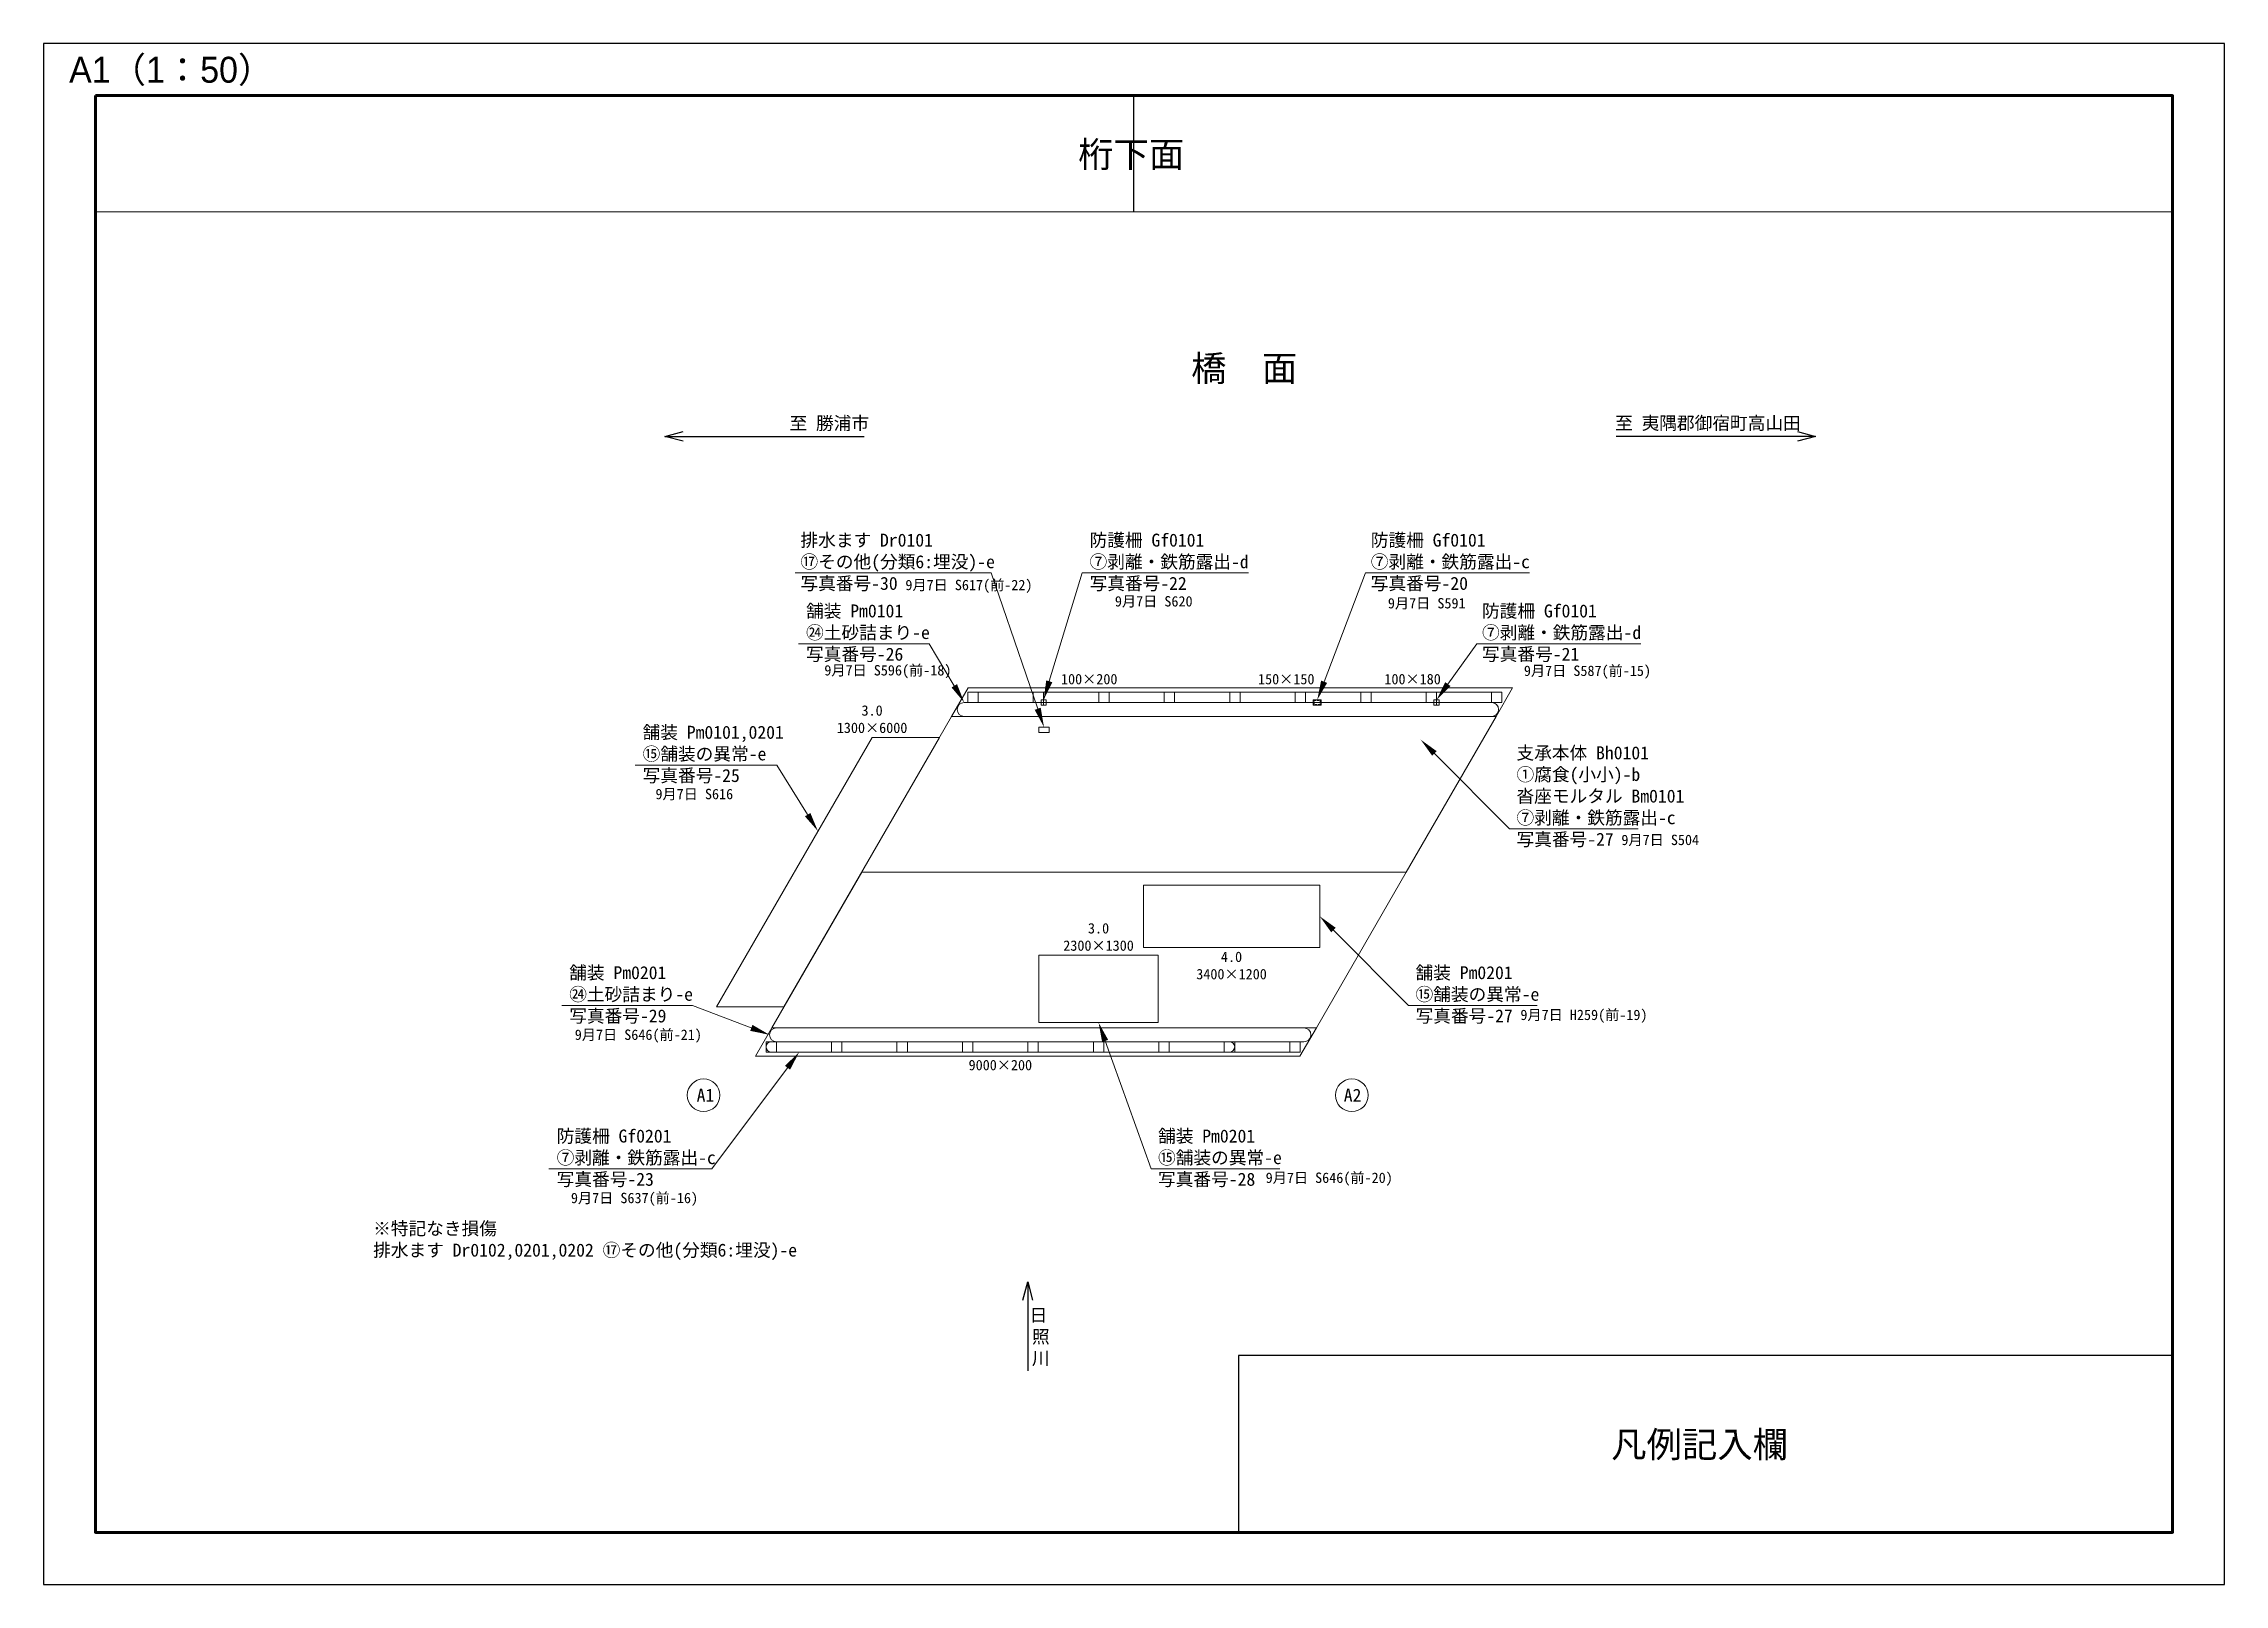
# Model space of a CAD drawing. Header units: millimetres. Extents: x 518650 to 560700, y 150326 to 246223.
# Drawn here: x 518650 to 560700, y 150326 to 180026 of the extents above; entities that cross this region are included whole.
import ezdxf
from ezdxf import colors
from ezdxf.entities.mleader import LeaderData, LeaderLine
from ezdxf.math import Vec2, Vec3

# ---------------------------------------------------------------- set-up
doc = ezdxf.new("R2010")
doc.units = ezdxf.units.MM
doc.linetypes.add('DASHED', pattern=[19.05, 12.7, -6.35])
doc.layers.get('Defpoints').update_dxf_attribs({"color": 4})
for name, color, linetype, lineweight in [('D-DCR-HCH1', 7, 'Continuous', 13), ('D-STR', 1, 'Continuous', 13), ('D-STR-HTXT', 7, 'Continuous', 13), ('D-STR-TXT', 7, 'Continuous', 13), ('D-TTL', 2, 'Continuous', 140), ('枠', 7, 'Continuous', 13)]:
    doc.layers.add(name, color=color, linetype=linetype, lineweight=lineweight)
doc.styles.add('MSゴシック', font='MS Gothic.ttf')
doc.styles.add('MtXpl__', font='MS PGothic.ttf')
doc.styles.get("Standard").update_dxf_attribs({"font": 'arial.ttf'})

msp = doc.modelspace()

# ---------------------------------------------------------------- texts
at = {"layer": 'D-STR-HTXT', "style": 'MSゴシック'}
for s, p in [('至 勝浦市', (533033, 172584)), ('至 夷隅郡御宿町高山田', (548952, 172586)), ('日', (537662, 155393)), ('照', (537708, 154976)), ('川', (537705, 154560))]:
    msp.add_text(s, height=250, dxfattribs=at).set_placement(p)
at = {"layer": 'D-STR-HTXT', "char_height": 250, "attachment_point": 7, "style": 'MSゴシック'}
for s, width, insert in [('排水ます Dr0101\\P\\pt2750;⑰その他(分類6:埋没)-e\\P\\ptz;写真番号-30', 4536.57, (533244, 169469)), ('防護柵 Gf0101\\P\\pt2750;⑦剥離・鉄筋露出-c\\P\\ptz;写真番号-20', 4536.57, (544241, 169469)), ('舗装 Pm0101\\P\\pt2750;㉔土砂詰まり-e\\P\\ptz;写真番号-26', 4536.57, (533352, 168104)), ('防護柵 Gf0101\\P\\pt2750;⑦剥離・鉄筋露出-d\\P\\ptz;写真番号-21', 4536.57, (546386, 168104)), ('舗装 Pm0201\\P\\pt2750;㉔土砂詰まり-e\\P\\ptz;写真番号-29', 4536.57, (528785, 161131)), ('防護柵 Gf0201\\P⑦剥離・鉄筋露出-c\\P写真番号-23', 4536.57, (528543, 157982)), ('※特記なき損傷\\P排水ます Dr0102,0201,0202 ⑰その他(分類6:埋没)-e', 12443, (525004, 156578))]:
    msp.add_mtext_dynamic_manual_height_columns(s, width=width, gutter_width=25, heights=[0], dxfattribs=dict(at, insert=insert))
at = {"layer": 'D-STR-HTXT', "color": 1, "char_height": 250, "attachment_point": 7, "style": 'MSゴシック'}
for s, insert in [('防護柵 Gf0101\\P\\pt2750;⑦剥離・鉄筋露出-d\\P\\ptz;写真番号-22', (538818, 169469)), ('舗装 Pm0101,0201\\P\\pt2750;⑮舗装の異常-e\\P\\ptz;写真番号-25', (530200, 165765)), ('支承本体 Bh0101\\P①腐食(小小)-b\\P沓座モルタル Bm0101\\P⑦剥離・鉄筋露出-c\\P写真番号-27', (547051, 164535)), ('舗装 Pm0201\\P⑮舗装の異常-e\\P写真番号-27', (545104, 161131)), ('舗装 Pm0201\\P⑮舗装の異常-e\\P写真番号-28', (540139, 157982))]:
    msp.add_mtext_dynamic_manual_height_columns(s, width=4536.57, gutter_width=25, heights=[0], dxfattribs=dict(at, insert=insert))
at = {"layer": 'D-STR-TXT'}
for s, height, style, p in [('桁下面', 500, 'MtXpl__', (538599, 177642)), ('橋\u3000面', 500, 'MtXpl__', (540777, 173517)), ('A1', 250, 'MSゴシック', (531242, 159630)), ('A2', 250, 'MSゴシック', (543720, 159630))]:
    msp.add_text(s, height=height, dxfattribs=dict(at, style=style)).set_placement(p)
at = {"layer": 'D-STR-TXT', "color": 1, "char_height": 200, "attachment_point": 5, "style": 'MSゴシック'}
for s, insert in [('100×200', (538812, 167775)), ('3.0\\P1300×6000', (534625, 167003)), ('3.0\\P2300×1300', (538992, 162805)), ('4.0\\P3400×1200', (541556, 162255))]:
    msp.add_mtext_dynamic_manual_height_columns(s, width=4536.57, gutter_width=25, heights=[0], dxfattribs=dict(at, insert=insert))
at = {"layer": 'D-STR-TXT', "char_height": 200, "attachment_point": 5, "style": 'MSゴシック'}
for s, insert in [('150×150', (542611, 167775)), ('100×180', (545047, 167775)), ('9000×200', (537098, 160335))]:
    msp.add_mtext_dynamic_manual_height_columns(s, width=4536.57, gutter_width=25, heights=[0], dxfattribs=dict(at, insert=insert))
at = {"layer": 'Defpoints', "style": 'MtXpl__'}
for s, p in [('A1（1：50）', (519142, 179273)), ('凡例記入欄', (548876, 152774))]:
    msp.add_text(s, height=500, dxfattribs=at).set_placement(p)
at = {"layer": 'Defpoints', "char_height": 200, "attachment_point": 7, "style": 'MSゴシック'}
for s, insert in [('\\A1;9月7日 {\\A0;S617(前-22)}', (535267, 169437)), ('\\A1;9月7日 {\\A0;S620}', (539307, 169154)), ('\\A1;9月7日 {\\A0;S591}', (544571, 169117)), ('\\A1;9月7日 {\\A0;S596(前-18)}', (533704, 167793)), ('\\A1;9月7日 {\\A0;S587(前-15)}', (547193, 167784)), ('\\A1;9月7日 {\\A0;S616}', (530448, 165439)), ('\\A1;9月7日 {\\A0;S504}', (549073, 164555)), ('\\A1;9月7日 {\\A0;S646(前-21)}', (528892, 160768)), ('\\A1;9月7日 {\\A0;H259(前-19)}', (547126, 161151)), ('\\A1;9月7日 {\\A0;S646(前-20)}', (542214, 158011)), ('\\A1;9月7日 {\\A0;S637(前-16)}', (528818, 157621))]:
    msp.add_mtext_dynamic_manual_height_columns(s, width=4536.57, gutter_width=25, heights=[0], dxfattribs=dict(at, insert=insert))

# ---------------------------------------------------------------- blocks, each defined once
blk = doc.blocks.new('_Open30')
at = {"color": 0, "linetype": 'ByBlock', "lineweight": -2}
for p, q in [((-1, 0.27), (0, 0)), ((0, 0), (-1, -0.27)), ((0, 0), (-1, 0))]:
    blk.add_line(p, q, dxfattribs=at)

# ---------------------------------------------------------------- linework, layer by layer
at = {"layer": 'D-DCR-HCH1', "color": 1}
msp.add_line((537933, 167275), (537933, 167375), dxfattribs=at)
at = {"layer": 'D-DCR-HCH1'}
msp.add_line((545508, 167275), (545508, 167375), dxfattribs=at)
at = {"layer": 'D-DCR-HCH1', "color": 1}
for points in [[(537883, 167275), (537983, 167275), (537983, 167375), (537883, 167375)], [(531625, 161457), (532925, 161457), (535925, 166653), (534625, 166653)], [(539856, 163805), (543256, 163805), (543256, 162605), (539856, 162605)], [(537842, 162455), (540142, 162455), (540142, 161155), (537842, 161155)]]:
    msp.add_lwpolyline(points, close=True, dxfattribs=at)
at = {"layer": 'D-DCR-HCH1'}
for points in [[(543133, 167375), (543283, 167375), (543283, 167275), (543133, 167275)], [(545458, 167275), (545558, 167275), (545558, 167375), (545458, 167375)], [(537840, 166750), (538040, 166750), (538040, 166850), (537840, 166850)]]:
    msp.add_lwpolyline(points, close=True, dxfattribs=at)
at = {"layer": 'D-DCR-HCH1', "linetype": 'DASHED', "ltscale": 3}
msp.add_lwpolyline([(543152, 167363), (543265, 167363), (543265, 167288), (543152, 167288)], close=True, dxfattribs=at)
at = {"layer": 'D-DCR-HCH1'}
for points in [[(546571, 167325, -1), (546571, 167055), (536402, 167055, -1), (536402, 167325), (546571, 167325)], [(542951, 161055, -1), (542951, 160785), (532782, 160785, -1), (532782, 161055), (542951, 161055)]]:
    msp.add_lwpolyline(points, format="xyb", dxfattribs=at)
msp.add_lwpolyline([(532680, 160585), (541517, 160585, 1), (541517, 160785), (532680, 160785, 1)], format="xyb", close=True, dxfattribs=at)
at = {"layer": 'D-STR', "color": 0}
for p, q in [((536157, 167055), (536475, 167605)), ((536475, 167605), (546975, 167605)), ((546571, 167525), (536671, 167525)), ((546975, 167605), (546657, 167055)), ((534425, 164055), (536157, 167055)), ((536157, 167055), (546657, 167055)), ((536671, 167325), (546571, 167325)), ((546657, 167055), (544925, 164055)), ((532693, 161055), (534425, 164055)), ((534425, 164055), (544925, 164055)), ((544925, 164055), (543193, 161055)), ((532376, 160505), (532693, 161055)), ((532693, 161055), (543193, 161055)), ((543193, 161055), (542876, 160505)), ((532780, 160785), (542680, 160785)), ((532376, 160505), (542876, 160505)), ((542680, 160585), (532780, 160585))]:
    msp.add_line(p, q, dxfattribs=at)
for points in [[(536471, 167325), (536671, 167325), (536671, 167525), (536471, 167525)], [(537733, 167325), (537933, 167325), (537933, 167525), (537733, 167525)], [(538996, 167325), (539196, 167325), (539196, 167525), (538996, 167525)], [(540258, 167325), (540458, 167325), (540458, 167525), (540258, 167525)], [(541521, 167325), (541721, 167325), (541721, 167525), (541521, 167525)], [(542783, 167325), (542983, 167325), (542983, 167525), (542783, 167525)], [(544046, 167325), (544246, 167325), (544246, 167525), (544046, 167525)], [(545308, 167325), (545508, 167325), (545508, 167525), (545308, 167525)], [(546571, 167325), (546771, 167325), (546771, 167525), (546571, 167525)], [(532580, 160785), (532780, 160785), (532780, 160585), (532580, 160585)], [(533842, 160785), (534042, 160785), (534042, 160585), (533842, 160585)], [(535105, 160785), (535305, 160785), (535305, 160585), (535105, 160585)], [(536367, 160785), (536567, 160785), (536567, 160585), (536367, 160585)], [(537630, 160785), (537830, 160785), (537830, 160585), (537630, 160585)], [(538892, 160785), (539092, 160785), (539092, 160585), (538892, 160585)], [(540155, 160785), (540355, 160785), (540355, 160585), (540155, 160585)], [(541417, 160785), (541617, 160785), (541617, 160585), (541417, 160585)], [(542680, 160785), (542880, 160785), (542880, 160585), (542680, 160585)]]:
    msp.add_lwpolyline(points, close=True, dxfattribs=at)
at = {"layer": 'D-STR-TXT'}
for centre in [(531376, 159755), (543876, 159755)]:
    msp.add_circle(centre, 315, dxfattribs=at)
at = {"layer": 'D-TTL', "linetype": 'Continuous'}
msp.add_lwpolyline([(519650, 179026), (559700, 179026), (559700, 151326), (519650, 151326)], close=True, dxfattribs=at)
at = {"layer": 'Defpoints'}
msp.add_line((539675, 176784), (539675, 179026), dxfattribs=at)
at = {"layer": 'Defpoints', "linetype": 'Continuous'}
msp.add_lwpolyline([(518650, 150326), (560700, 150326), (560700, 180026), (518650, 180026)], close=True, dxfattribs=at)
at = {"layer": 'Defpoints'}
msp.add_lwpolyline([(541693, 151326), (559700, 151326), (559700, 154741), (541693, 154741)], close=True, dxfattribs=at)
at = {"layer": '枠'}
msp.add_lwpolyline([(519650, 176784), (519650, 151326), (559700, 151326), (559700, 176784)], close=True, dxfattribs=at)

msp.set_redraw_order([(e.dxf.handle, doc.entitydb.next_handle()) for e in msp.query("TEXT MTEXT ATTDEF DIMENSION ARC_DIMENSION")])  # texts and dimensions are drawn at this point

# ---------------------------------------------------------------- leaders
at = {"layer": 'D-STR-HTXT'}
ml = msp.add_multileader_mtext('Standard', dxfattribs=at)
ml.set_content('')
ml.set_leader_properties()
ml.set_arrow_properties(name='OPEN30')
ml.build(insert=Vec2(0, 0))
ml.multileader.update_dxf_attribs({"text_left_attachment_type": 6, "text_right_attachment_type": 6, "dogleg_length": 2000, "arrow_head_size": 350})
ctx = ml.context
ctx.base_point, ctx.char_height, ctx.arrow_head_size, ctx.landing_gap_size, ctx.plane_origin, ctx.plane_x_axis, ctx.plane_y_axis = Vec3(534475, 172455), 84, 350, 2.8, Vec3(525444, 176416), Vec3(-1, 0), Vec3(0, -1)
ctx.left_attachment, ctx.right_attachment = 6, 6
notes = []
notes.append((ctx, [(0, (1, 1, 0), (531601, 172455), (1, 0), 2874, [(0, [(530631, 172455)], 0, [])])]))
ctx.mtext, ml.multileader.dxf.content_type = None, 0
ml = msp.add_multileader_mtext('Standard', dxfattribs=at)
ml.set_content('')
ml.set_leader_properties()
ml.set_arrow_properties(name='OPEN30')
ml.build(insert=Vec2(0, 0))
ml.multileader.update_dxf_attribs({"text_left_attachment_type": 6, "text_right_attachment_type": 6, "dogleg_length": 2000, "arrow_head_size": 350})
ctx = ml.context
ctx.base_point, ctx.char_height, ctx.arrow_head_size, ctx.landing_gap_size, ctx.plane_origin, ctx.plane_x_axis, ctx.plane_y_axis = Vec3(548975, 172455), 84, 350, 2.8, Vec3(558006, 176416), Vec3(-1, 0), Vec3(0, -1)
ctx.left_attachment, ctx.right_attachment = 6, 6
notes.append((ctx, [(0, (1, 1, 0), (551849, 172455), (-1, 0), 2874, [(0, [(552818, 172455)], 0, [])])]))
ctx.mtext, ml.multileader.dxf.content_type = None, 0
ml = msp.add_multileader_mtext('Standard', dxfattribs=at)
ml.set_content('')
ml.set_leader_properties(color=256, linetype='ByLayer', lineweight=13)
ml.build(insert=Vec2(0, 0))
ml.multileader.update_dxf_attribs({"text_left_attachment_type": 8, "text_right_attachment_type": 5, "dogleg_length": 5000, "arrow_head_size": 375})
ctx = ml.context
ctx.base_point, ctx.char_height, ctx.arrow_head_size, ctx.landing_gap_size, ctx.plane_origin = Vec3(533142, 169822), 100, 375, 1, Vec3(541472, 168955)
ctx.left_attachment, ctx.right_attachment = 8, 5
notes.append((ctx, [(0, (1, 1, 0), (536919, 169822), (-1, 0), 3778, [(0, [(537940, 166850)], 0, [])])]))
ctx.mtext, ml.multileader.dxf.content_type = None, 0
at = {"layer": 'D-STR-HTXT', "color": 1}
ml = msp.add_multileader_mtext('Standard', dxfattribs=at)
ml.set_content('')
ml.set_leader_properties(color=256, linetype='ByLayer', lineweight=13)
ml.build(insert=Vec2(0, 0))
ml.multileader.update_dxf_attribs({"text_left_attachment_type": 8, "text_right_attachment_type": 5, "dogleg_length": 3205, "arrow_head_size": 375})
ctx = ml.context
ctx.base_point, ctx.char_height, ctx.arrow_head_size, ctx.plane_origin = Vec3(541880, 169822), 200, 375, Vec3(530345, 168955)
ctx.left_attachment, ctx.right_attachment = 8, 5
notes.append((ctx, [(0, (1, 1, 0), (538676, 169822), (1, 0), 3205, [(0, [(537933, 167375)], 0, [])])]))
ctx.mtext, ml.multileader.dxf.content_type = None, 0
at = {"layer": 'D-STR-HTXT'}
ml = msp.add_multileader_mtext('Standard', dxfattribs=at)
ml.set_content('')
ml.set_leader_properties(color=256, linetype='ByLayer', lineweight=13)
ml.build(insert=Vec2(0, 0))
ml.multileader.update_dxf_attribs({"text_left_attachment_type": 8, "text_right_attachment_type": 5, "dogleg_length": 5000, "arrow_head_size": 375})
ctx = ml.context
ctx.base_point, ctx.char_height, ctx.arrow_head_size, ctx.landing_gap_size, ctx.plane_origin = Vec3(547302, 169822), 100, 375, 1, Vec3(535808, 168955)
ctx.left_attachment, ctx.right_attachment = 8, 5
notes.append((ctx, [(0, (1, 1, 0), (544138, 169822), (1, 0), 3164, [(0, [(543208, 167375)], 0, [])])]))
ctx.mtext, ml.multileader.dxf.content_type = None, 0
ml = msp.add_multileader_mtext('Standard', dxfattribs=at)
ml.set_content('')
ml.set_leader_properties(color=256, linetype='ByLayer', lineweight=13)
ml.build(insert=Vec2(0, 0))
ml.multileader.update_dxf_attribs({"text_left_attachment_type": 8, "text_right_attachment_type": 5, "dogleg_length": 5000, "arrow_head_size": 375})
ctx = ml.context
ctx.base_point, ctx.char_height, ctx.arrow_head_size, ctx.landing_gap_size, ctx.plane_origin = Vec3(533210, 168457), 100, 375, 1, Vec3(540281, 167590)
ctx.left_attachment, ctx.right_attachment = 8, 5
notes.append((ctx, [(0, (1, 1, 0), (535728, 168457), (-1, 0), 2519, [(0, [(536402, 167325)], 0, [])])]))
ctx.mtext, ml.multileader.dxf.content_type = None, 0
ml = msp.add_multileader_mtext('Standard', dxfattribs=at)
ml.set_content('')
ml.set_leader_properties(color=256, linetype='ByLayer', lineweight=13)
ml.build(insert=Vec2(0, 0))
ml.multileader.update_dxf_attribs({"text_left_attachment_type": 8, "text_right_attachment_type": 5, "dogleg_length": 5000, "arrow_head_size": 375})
ctx = ml.context
ctx.base_point, ctx.char_height, ctx.arrow_head_size, ctx.landing_gap_size, ctx.plane_origin = Vec3(549448, 168457), 100, 375, 1, Vec3(537953, 167590)
ctx.left_attachment, ctx.right_attachment = 8, 5
notes.append((ctx, [(0, (1, 1, 0), (546284, 168457), (1, 0), 3164, [(0, [(545508, 167375)], 0, [])])]))
ctx.mtext, ml.multileader.dxf.content_type = None, 0
at = {"layer": 'D-STR-HTXT', "color": 1}
ml = msp.add_multileader_mtext('Standard', dxfattribs=at)
ml.set_content('')
ml.set_leader_properties(color=256, linetype='ByLayer', lineweight=13)
ml.build(insert=Vec2(0, 0))
ml.multileader.update_dxf_attribs({"text_left_attachment_type": 8, "text_right_attachment_type": 5, "dogleg_length": 5000, "arrow_head_size": 375})
ctx = ml.context
ctx.base_point, ctx.char_height, ctx.arrow_head_size, ctx.landing_gap_size, ctx.plane_origin = Vec3(549397, 164889), 100, 375, 1, Vec3(538588, 164022)
ctx.left_attachment, ctx.right_attachment = 8, 5
notes.append((ctx, [(0, (1, 1, 0), (546918, 164889), (1, 0), 2479, [(0, [(545203, 166609)], 0, [])])]))
ctx.mtext, ml.multileader.dxf.content_type = None, 0
ml = msp.add_multileader_mtext('Standard', dxfattribs=at)
ml.set_content('')
ml.set_leader_properties(color=256, linetype='ByLayer', lineweight=13)
ml.build(insert=Vec2(0, 0))
ml.multileader.update_dxf_attribs({"text_left_attachment_type": 8, "text_right_attachment_type": 5, "dogleg_length": 5000, "arrow_head_size": 375})
ctx = ml.context
ctx.base_point, ctx.char_height, ctx.arrow_head_size, ctx.landing_gap_size, ctx.plane_origin = Vec3(530053, 166118), 100, 375, 1, Vec3(537339, 165251)
ctx.left_attachment, ctx.right_attachment = 8, 5
notes.append((ctx, [(0, (1, 1, 0), (532787, 166118), (-1, 0), 2733, [(0, [(533581, 164845)], 0, [])])]))
ctx.mtext, ml.multileader.dxf.content_type = None, 0
ml = msp.add_multileader_mtext('Standard', dxfattribs=at)
ml.set_content('')
ml.set_leader_properties(color=256, linetype='ByLayer', lineweight=13)
ml.build(insert=Vec2(0, 0))
ml.multileader.update_dxf_attribs({"text_left_attachment_type": 8, "text_right_attachment_type": 5, "dogleg_length": 5000, "arrow_head_size": 375})
ctx = ml.context
ctx.base_point, ctx.char_height, ctx.arrow_head_size, ctx.landing_gap_size, ctx.plane_origin = Vec3(547450, 161485), 100, 375, 1, Vec3(536641, 160617)
ctx.left_attachment, ctx.right_attachment = 8, 5
notes.append((ctx, [(0, (1, 1, 0), (544971, 161485), (1, 0), 2479, [(0, [(543256, 163205)], 0, [])])]))
ctx.mtext, ml.multileader.dxf.content_type = None, 0
at = {"layer": 'D-STR-HTXT'}
ml = msp.add_multileader_mtext('Standard', dxfattribs=at)
ml.set_content('')
ml.set_leader_properties(color=256, linetype='ByLayer', lineweight=13)
ml.build(insert=Vec2(0, 0))
ml.multileader.update_dxf_attribs({"text_left_attachment_type": 8, "text_right_attachment_type": 5, "dogleg_length": 5000, "arrow_head_size": 375})
ctx = ml.context
ctx.base_point, ctx.char_height, ctx.arrow_head_size, ctx.landing_gap_size, ctx.plane_origin = Vec3(528642, 161485), 100, 375, 1, Vec3(535713, 160617)
ctx.left_attachment, ctx.right_attachment = 8, 5
notes.append((ctx, [(0, (1, 1, 0), (531160, 161485), (-1, 0), 2519, [(0, [(532647, 160920)], 0, [])])]))
ctx.mtext, ml.multileader.dxf.content_type = None, 0
at = {"layer": 'D-STR-HTXT', "color": 1}
ml = msp.add_multileader_mtext('Standard', dxfattribs=at)
ml.set_content('')
ml.set_leader_properties(color=256, linetype='ByLayer', lineweight=13)
ml.build(insert=Vec2(0, 0))
ml.multileader.update_dxf_attribs({"text_left_attachment_type": 8, "text_right_attachment_type": 5, "dogleg_length": 5000, "arrow_head_size": 375})
ctx = ml.context
ctx.base_point, ctx.char_height, ctx.arrow_head_size, ctx.landing_gap_size, ctx.plane_origin = Vec3(542485, 158335), 100, 375, 1, Vec3(531676, 157468)
ctx.left_attachment, ctx.right_attachment = 8, 5
notes.append((ctx, [(0, (1, 1, 0), (540006, 158335), (1, 0), 2479, [(0, [(538992, 161155)], 0, [])])]))
ctx.mtext, ml.multileader.dxf.content_type = None, 0
at = {"layer": 'D-STR-HTXT'}
ml = msp.add_multileader_mtext('Standard', dxfattribs=at)
ml.set_content('')
ml.set_leader_properties(color=256, linetype='ByLayer', lineweight=13)
ml.build(insert=Vec2(0, 0))
ml.multileader.update_dxf_attribs({"text_left_attachment_type": 8, "text_right_attachment_type": 5, "dogleg_length": 5000, "arrow_head_size": 375})
ctx = ml.context
ctx.base_point, ctx.char_height, ctx.arrow_head_size, ctx.landing_gap_size, ctx.plane_origin = Vec3(528396, 158335), 100, 375, 1, Vec3(537163, 157468)
ctx.left_attachment, ctx.right_attachment = 8, 5
notes.append((ctx, [(0, (1, 1, 0), (531532, 158335), (-1, 0), 3137, [(0, [(533219, 160585)], 0, [])])]))
ctx.mtext, ml.multileader.dxf.content_type = None, 0
ml = msp.add_multileader_mtext('Standard', dxfattribs=at)
ml.set_content('')
ml.set_leader_properties()
ml.set_arrow_properties(name='OPEN30')
ml.build(insert=Vec2(0, 0))
ml.multileader.update_dxf_attribs({"text_left_attachment_type": 6, "text_right_attachment_type": 6, "dogleg_length": 2000, "arrow_head_size": 350})
ctx = ml.context
ctx.base_point, ctx.char_height, ctx.arrow_head_size, ctx.landing_gap_size, ctx.plane_origin, ctx.plane_x_axis, ctx.plane_y_axis = Vec3(537626, 154441), 84, 350, 2.8, Vec3(541586, 161343), Vec3(0, 1), Vec3(-1, 0)
ctx.left_attachment, ctx.right_attachment = 6, 6
notes.append((ctx, [(0, (1, 1, 0), (537626, 155185), (0, -1), 745, [(0, [(537626, 156155)], 0, [])])]))
ctx.mtext, ml.multileader.dxf.content_type = None, 0
for ctx, leaders in notes:
    for number, flags, end, landing, length, lines in leaders:
        leader = LeaderData()
        leader.index, (leader.has_last_leader_line, leader.has_dogleg_vector, leader.attachment_direction) = number, flags
        leader.last_leader_point, leader.dogleg_vector, leader.dogleg_length = Vec3(end), Vec3(landing), length
        for number, points, colour, breaks in lines:
            line = LeaderLine()
            line.index, line.vertices, line.color, line.breaks = number, Vec3.list(points), colors.encode_raw_color(colour), breaks
            leader.lines.append(line)
        ctx.leaders.append(leader)

doc.saveas('drawing.dxf')
